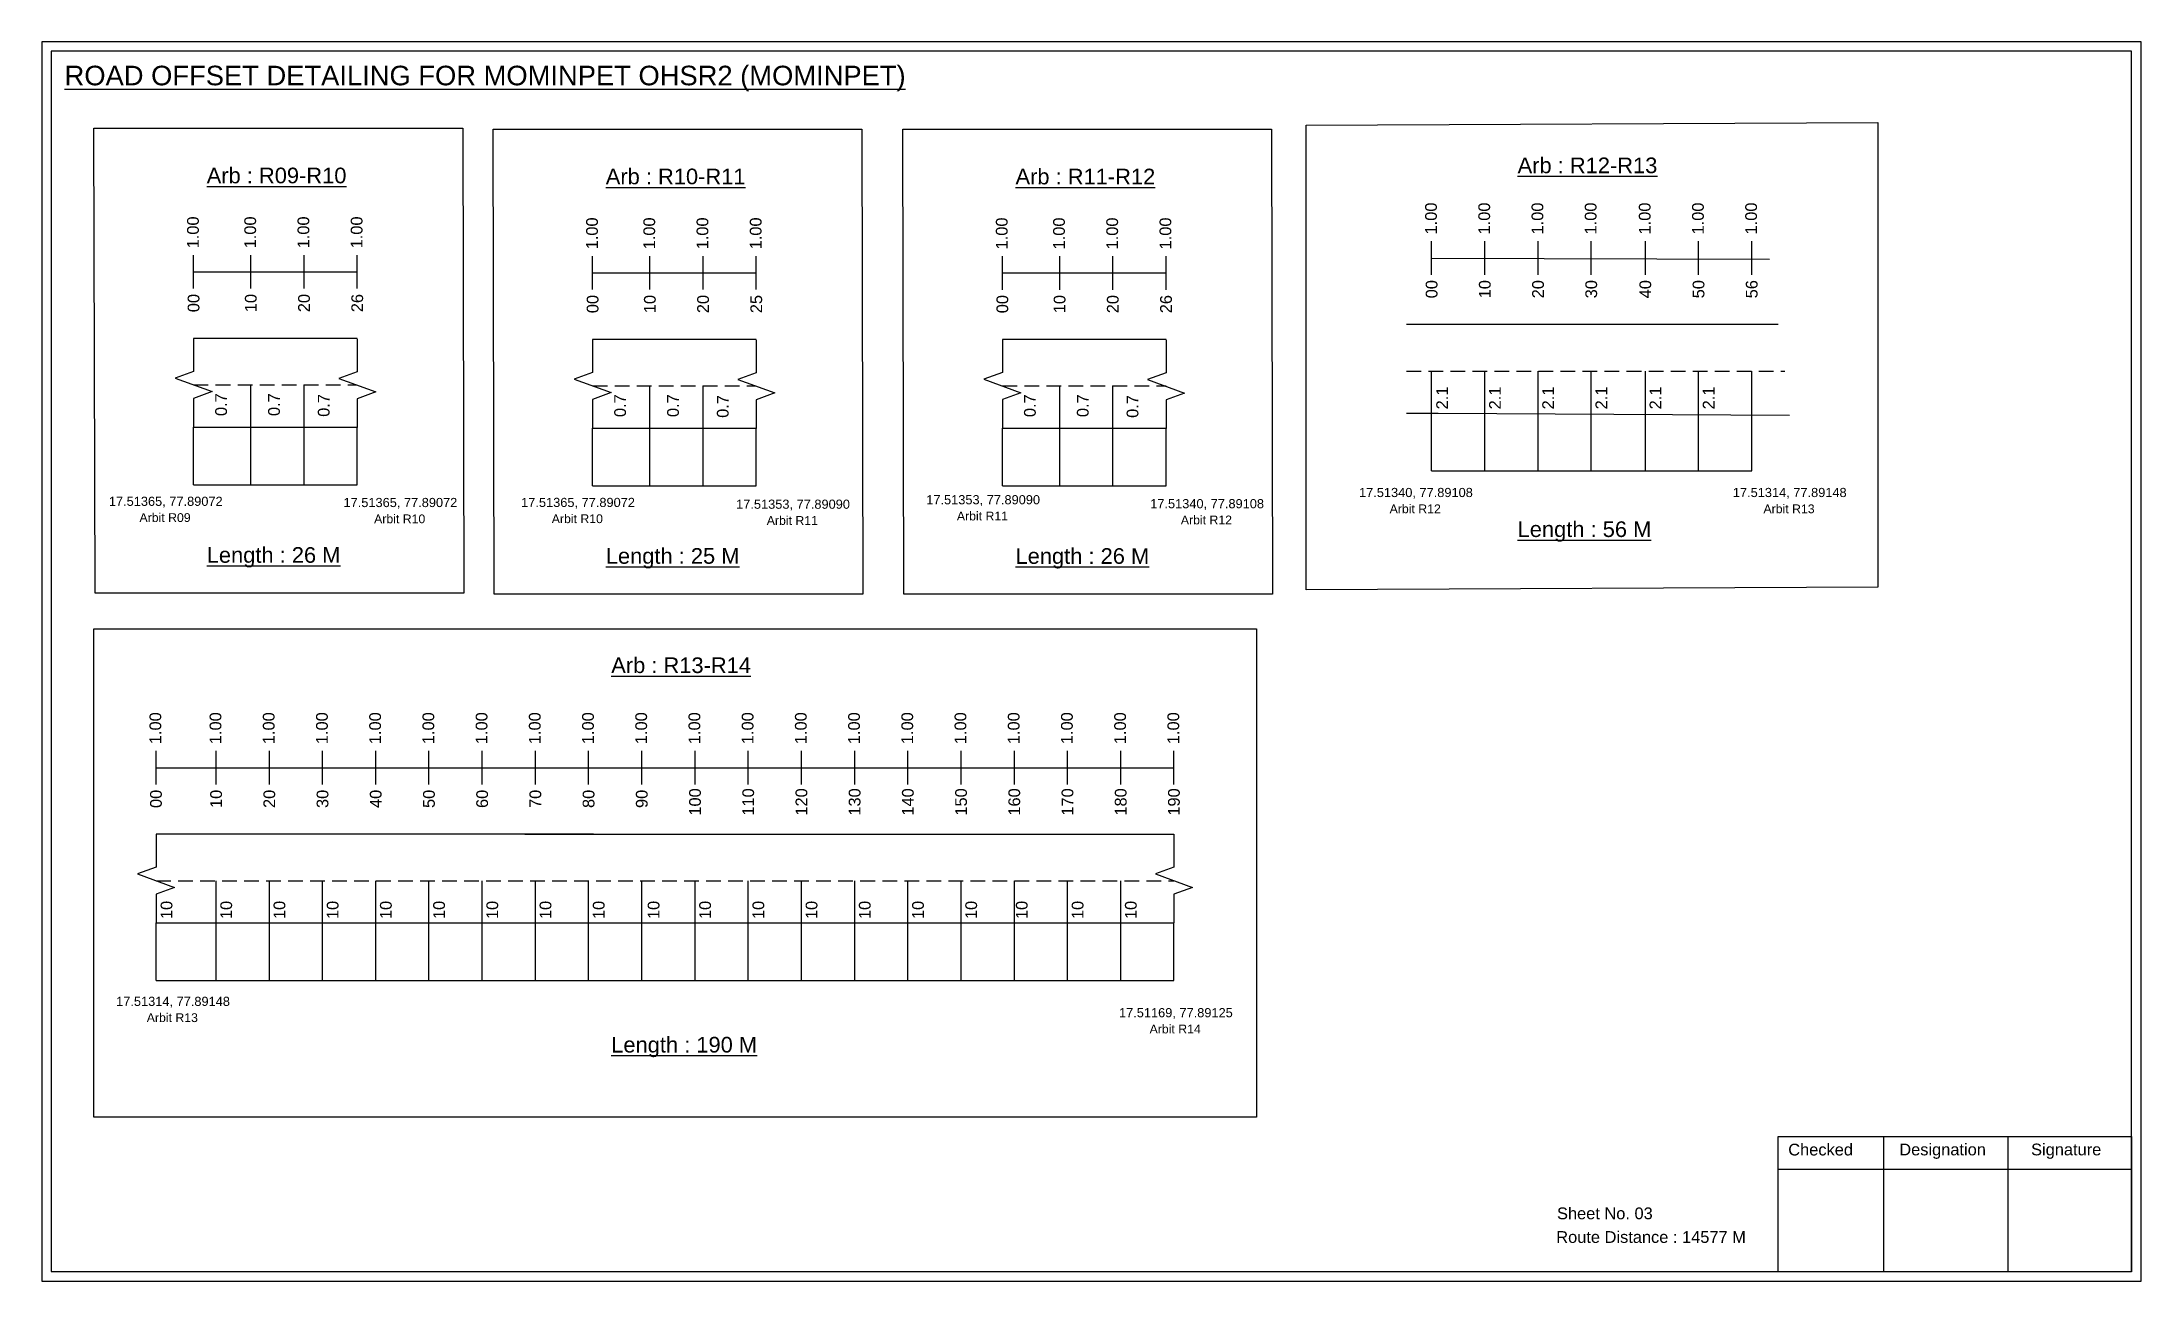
# Model space of a CAD drawing. Header units: inches. Extents: x 777 to 9331, y 1229 to 5049.
# Drawn here: x 4516 to 5053, y 4042 to 4359 of the extents above; entities that cross this region are included whole.
import ezdxf

# ---------------------------------------------------------------- set-up
doc = ezdxf.new("R2010")
doc.units = ezdxf.units.IN
doc.header["$MEASUREMENT"] = 0
doc.linetypes.add('DASHED2', pattern=[0.375, 0.25, -0.125])
doc.layers.add('PDF_Geometry', color=7, linetype='Continuous')
doc.layers.add('PDF_Text', color=5, linetype='Continuous')
doc.styles.add('PDF Arial', font='arial.ttf')
doc.styles.get("Standard").update_dxf_attribs({"font": 'arial.ttf'})

msp = doc.modelspace()

# ---------------------------------------------------------------- texts
at = {"color": 242, "true_color": 0xcd2027}
for s, height, p in [('%%UROAD OFFSET DETAILING FOR MOMINPET OHSR2 (MOMINPET)', 5, (4522.13, 4347.81)), ('%%UArb : R12-R13', 4, (4893.5, 4325.35)), ('%%UArb : R09-R10', 4, (4558.46, 4322.76)), ('%%UArb : R10-R11', 4, (4660.45, 4322.51)), ('%%UArb : R11-R12', 4, (4765.17, 4322.49)), ('%%ULength : 56 M', 4, (4893.5, 4232.35)), ('%%ULength : 26 M', 4, (4558.46, 4225.76)), ('%%ULength : 25 M', 4, (4660.45, 4225.51)), ('%%ULength : 26 M', 4, (4765.17, 4225.49)), ('%%UArb : R13-R14', 4, (4661.85, 4197.58)), ('%%ULength : 190 M', 4, (4661.85, 4100.58))]:
    msp.add_text(s, height=height, dxfattribs=at).set_placement(p)
at = {"color": 217, "true_color": 0x93278f}
for s, p in [('1.00', (4556.44, 4306.13)), ('1.00', (4571.07, 4306.13)), ('1.00', (4584.67, 4306.13)), ('1.00', (4598.27, 4306.13)), ('1.00', (4658.43, 4305.88)), ('1.00', (4673.06, 4305.88)), ('1.00', (4686.66, 4305.88)), ('1.00', (4700.26, 4305.88)), ('1.00', (4763.15, 4305.86)), ('1.00', (4777.78, 4305.86)), ('1.00', (4791.38, 4305.86)), ('1.00', (4804.98, 4305.86)), ('1.00', (4872.86, 4309.68)), ('1.00', (4886.46, 4309.68)), ('1.00', (4900.06, 4309.68)), ('1.00', (4913.66, 4309.68)), ('1.00', (4927.48, 4309.68)), ('1.00', (4941.08, 4309.68)), ('1.00', (4954.68, 4309.68)), ('00', (4873.01, 4293.36)), ('10', (4886.61, 4293.36)), ('20', (4900.21, 4293.36)), ('30', (4913.81, 4293.36)), ('40', (4927.63, 4293.36)), ('50', (4941.23, 4293.36)), ('56', (4954.83, 4293.36)), ('00', (4556.59, 4289.81)), ('10', (4571.22, 4289.81)), ('20', (4584.82, 4289.81)), ('26', (4598.42, 4289.81)), ('00', (4658.58, 4289.56)), ('10', (4673.21, 4289.56)), ('20', (4686.81, 4289.56)), ('25', (4700.41, 4289.56)), ('00', (4763.3, 4289.54)), ('10', (4777.93, 4289.54)), ('20', (4791.53, 4289.54)), ('26', (4805.13, 4289.54)), ('1.00', (4546.83, 4179.4)), ('1.00', (4562.2, 4179.4)), ('1.00', (4575.8, 4179.4)), ('1.00', (4589.4, 4179.4)), ('1.00', (4603, 4179.4)), ('1.00', (4616.6, 4179.4)), ('1.00', (4630.2, 4179.4)), ('1.00', (4643.8, 4179.4)), ('1.00', (4657.4, 4179.4)), ('1.00', (4671, 4179.4)), ('1.00', (4684.6, 4179.4)), ('1.00', (4698.2, 4179.4)), ('1.00', (4711.8, 4179.4)), ('1.00', (4725.4, 4179.4)), ('1.00', (4739, 4179.4)), ('1.00', (4752.6, 4179.4)), ('1.00', (4766.2, 4179.4)), ('1.00', (4779.8, 4179.4)), ('1.00', (4793.4, 4179.4)), ('1.00', (4807, 4179.4)), ('00', (4546.98, 4163.08)), ('10', (4562.35, 4163.08)), ('20', (4575.95, 4163.08)), ('30', (4589.55, 4163.08)), ('40', (4603.15, 4163.08)), ('50', (4616.75, 4163.08)), ('60', (4630.35, 4163.08)), ('70', (4643.95, 4163.08)), ('80', (4657.55, 4163.08)), ('90', (4671.15, 4163.08)), ('100', (4684.75, 4161.13)), ('110', (4698.35, 4161.13)), ('120', (4711.95, 4161.13)), ('130', (4725.55, 4161.13)), ('140', (4739.15, 4161.13)), ('150', (4752.75, 4161.13)), ('160', (4766.35, 4161.13)), ('170', (4779.95, 4161.13)), ('180', (4793.55, 4161.13)), ('190', (4807.15, 4161.13))]:
    msp.add_text(s, height=3, rotation=90, dxfattribs=at).set_placement(p)
for s, p in [('2.1', (4875.71, 4264.97)), ('2.1', (4889.2, 4264.97)), ('2.1', (4902.8, 4264.97)), ('2.1', (4916.4, 4264.97)), ('2.1', (4930.22, 4264.97)), ('2.1', (4943.82, 4264.97)), ('0.7', (4563.63, 4263.27)), ('0.7', (4577.15, 4263.27)), ('0.7', (4589.86, 4263.07)), ('0.7', (4665.61, 4263.01)), ('0.7', (4679.13, 4263.01)), ('0.7', (4691.85, 4262.81)), ('0.7', (4770.34, 4263)), ('0.7', (4783.86, 4263)), ('0.7', (4796.57, 4262.8)), ('10', (4549.68, 4134.69)), ('10', (4564.94, 4134.69)), ('10', (4578.54, 4134.69)), ('10', (4592.14, 4134.69)), ('10', (4605.74, 4134.69)), ('10', (4619.34, 4134.69)), ('10', (4632.94, 4134.69)), ('10', (4646.54, 4134.69)), ('10', (4660.14, 4134.69)), ('10', (4674.17, 4134.69)), ('10', (4687.34, 4134.69)), ('10', (4700.94, 4134.69)), ('10', (4714.54, 4134.69)), ('10', (4728.14, 4134.69)), ('10', (4741.74, 4134.69)), ('10', (4755.34, 4134.69)), ('10', (4768.26, 4134.69)), ('10', (4782.54, 4134.69)), ('10', (4796.14, 4134.69))]:
    msp.add_text(s, height=3, rotation=90).set_placement(p)
at = {"color": 5}
for s, height, p in [('17.51340, 77.89108', 2.34, (4852.97, 4242.56)), ('17.51314, 77.89148', 2.34, (4948.51, 4242.56)), ('17.51365, 77.89072', 2.34, (4533.45, 4240.31)), ('Arbit R09', 2.246, (4541.27, 4236.19)), ('17.51365, 77.89072', 2.34, (4593.42, 4240)), ('Arbit R10', 2.246, (4601.24, 4235.87)), ('17.51365, 77.89072', 2.34, (4638.82, 4240.02)), ('Arbit R10', 2.246, (4646.64, 4235.9)), ('17.51353, 77.89090', 2.34, (4693.77, 4239.57)), ('17.51353, 77.89090', 2.34, (4742.36, 4240.71)), ('Arbit R11', 2.246, (4750.18, 4236.59)), ('17.51340, 77.89108', 2.34, (4799.6, 4239.7)), ('Arbit R12', 2.246, (4860.79, 4238.43)), ('Arbit R13', 2.246, (4956.33, 4238.43)), ('Arbit R11', 2.246, (4701.59, 4235.45)), ('Arbit R12', 2.246, (4807.42, 4235.58)), ('17.51314, 77.89148', 2.34, (4535.31, 4112.49)), ('Arbit R13', 2.246, (4543.13, 4108.37)), ('17.51169, 77.89125', 2.34, (4791.62, 4109.59)), ('Arbit R14', 2.246, (4799.44, 4105.47))]:
    msp.add_text(s, height=height, dxfattribs=at).set_placement(p)
for s, p in [('Sheet No. 03', (4903.57, 4057.97)), ('Route Distance : 14577 M', (4903.38, 4051.92))]:
    msp.add_text(s, height=3).set_placement(p)
at = {"layer": 'PDF_Text', "color": 7, "attachment_point": 7, "style": 'PDF Arial'}
for s, insert, char_height in [('Checked', (4962.67, 4074.22), 3.001), ('Designation', (4991.05, 4073.39), 3.0006), ('Signature', (5024.73, 4073.39), 3.001)]:
    msp.add_mtext(s, dxfattribs=dict(at, insert=insert, char_height=char_height))

# ---------------------------------------------------------------- linework, layer by layer
at = {"color": 217, "true_color": 0x93278f}
for p, q in [((4871.53, 4299.38), (4871.53, 4307.94)), ((4885.13, 4299.38), (4885.13, 4307.94)), ((4898.73, 4299.38), (4898.73, 4307.94)), ((4912.33, 4299.38), (4912.33, 4307.94)), ((4926.15, 4299.38), (4926.15, 4307.94)), ((4939.75, 4299.38), (4939.75, 4307.94)), ((4953.35, 4299.38), (4953.35, 4307.94)), ((4555.12, 4295.84), (4555.12, 4304.39)), ((4569.75, 4295.84), (4569.75, 4304.39)), ((4583.35, 4295.84), (4583.35, 4304.39)), ((4596.95, 4295.84), (4596.95, 4304.39)), ((4657.1, 4295.58), (4657.1, 4304.14)), ((4671.73, 4295.58), (4671.73, 4304.14)), ((4685.33, 4295.58), (4685.33, 4304.14)), ((4698.93, 4295.58), (4698.93, 4304.14)), ((4761.83, 4295.57), (4761.83, 4304.12)), ((4776.46, 4295.57), (4776.46, 4304.12)), ((4790.06, 4295.57), (4790.06, 4304.12)), ((4803.66, 4295.57), (4803.66, 4304.12)), ((4871.53, 4303.65), (4957.86, 4303.41)), ((4555.12, 4300.12), (4596.95, 4300.12)), ((4657.1, 4299.86), (4698.93, 4299.86)), ((4761.83, 4299.84), (4803.66, 4299.84)), ((4545.51, 4169.11), (4545.51, 4177.66)), ((4560.87, 4169.11), (4560.87, 4177.66)), ((4574.47, 4169.11), (4574.47, 4177.66)), ((4588.07, 4169.11), (4588.07, 4177.66)), ((4601.67, 4169.11), (4601.67, 4177.66)), ((4615.27, 4169.11), (4615.27, 4177.66)), ((4628.87, 4169.11), (4628.87, 4177.66)), ((4642.47, 4169.11), (4642.47, 4177.66)), ((4656.07, 4169.11), (4656.07, 4177.66)), ((4669.67, 4169.11), (4669.67, 4177.66)), ((4683.27, 4169.11), (4683.27, 4177.66)), ((4696.87, 4169.11), (4696.87, 4177.66)), ((4710.47, 4169.11), (4710.47, 4177.66)), ((4724.07, 4169.11), (4724.07, 4177.66)), ((4737.67, 4169.11), (4737.67, 4177.66)), ((4751.27, 4169.11), (4751.27, 4177.66)), ((4764.87, 4169.11), (4764.87, 4177.66)), ((4778.47, 4169.11), (4778.47, 4177.66)), ((4792.07, 4169.11), (4792.07, 4177.66)), ((4805.67, 4169.11), (4805.67, 4177.66)), ((4545.51, 4173.38), (4805.67, 4173.38))]:
    msp.add_line(p, q, dxfattribs=at)
for p, q in [((4960.08, 4286.66), (4865.12, 4286.66)), ((4596.95, 4283.11), (4555.12, 4283.11)), ((4698.93, 4282.86), (4657.1, 4282.86)), ((4803.66, 4282.84), (4761.83, 4282.84)), ((4569.75, 4245.69), (4569.75, 4271.23)), ((4583.35, 4245.69), (4583.35, 4271.23)), ((4671.73, 4245.44), (4671.73, 4270.97)), ((4685.33, 4245.44), (4685.33, 4270.97)), ((4776.46, 4245.42), (4776.46, 4270.96)), ((4790.06, 4245.42), (4790.06, 4270.96)), ((4871.53, 4249.24), (4871.53, 4274.77)), ((4885.13, 4249.24), (4885.13, 4274.77)), ((4898.73, 4249.24), (4898.73, 4274.77)), ((4912.33, 4249.24), (4912.33, 4274.77)), ((4926.15, 4249.24), (4926.15, 4274.77)), ((4939.75, 4249.24), (4939.75, 4274.77)), ((4953.35, 4249.24), (4953.35, 4274.77)), ((4555.12, 4260.43), (4580.68, 4260.43)), ((4555.12, 4245.69), (4555.12, 4260.43)), ((4580.68, 4260.43), (4596.95, 4260.43)), ((4596.95, 4245.69), (4596.95, 4260.43)), ((4657.1, 4260.17), (4682.66, 4260.17)), ((4657.1, 4245.44), (4657.1, 4260.17)), ((4682.66, 4260.17), (4698.93, 4260.17)), ((4698.93, 4245.44), (4698.93, 4260.17)), ((4761.83, 4260.16), (4787.39, 4260.16)), ((4761.83, 4245.42), (4761.83, 4260.16)), ((4787.39, 4260.16), (4803.66, 4260.16)), ((4803.66, 4245.42), (4803.66, 4260.16)), ((4865.12, 4263.97), (4873.18, 4263.97)), ((4873.18, 4263.97), (4963.03, 4263.47)), ((4657.28, 4156.38), (4545.51, 4156.38)), ((4639.8, 4156.38), (4805.67, 4156.38)), ((4560.87, 4118.96), (4560.87, 4144.5)), ((4574.47, 4118.96), (4574.47, 4144.5)), ((4588.07, 4118.96), (4588.07, 4144.5)), ((4601.67, 4118.96), (4601.67, 4144.5)), ((4615.27, 4118.96), (4615.27, 4144.5)), ((4628.87, 4118.96), (4628.87, 4144.5)), ((4642.47, 4118.96), (4642.47, 4144.5)), ((4656.07, 4118.96), (4656.07, 4144.5)), ((4669.67, 4118.96), (4669.67, 4144.5)), ((4683.27, 4118.96), (4683.27, 4144.5)), ((4696.87, 4118.96), (4696.87, 4144.5)), ((4710.47, 4118.96), (4710.47, 4144.5)), ((4724.07, 4118.96), (4724.07, 4144.5)), ((4737.67, 4118.96), (4737.67, 4144.5)), ((4751.27, 4118.96), (4751.27, 4144.5)), ((4764.87, 4118.96), (4764.87, 4144.5)), ((4778.47, 4118.96), (4778.47, 4144.5)), ((4792.07, 4118.96), (4792.07, 4144.5)), ((4545.51, 4133.7), (4805.67, 4133.7)), ((4545.51, 4118.96), (4545.51, 4133.7)), ((4805.67, 4118.96), (4805.67, 4133.7))]:
    msp.add_line(p, q)
at = {"linetype": 'DASHED2', "ltscale": 15}
for p, q in [((4555.12, 4271.23), (4596.95, 4271.23)), ((4657.1, 4270.97), (4698.93, 4270.97)), ((4761.83, 4270.96), (4803.66, 4270.96)), ((4865.12, 4274.77), (4961.8, 4274.77)), ((4545.51, 4144.5), (4805.67, 4144.5))]:
    msp.add_line(p, q, dxfattribs=at)
at = {"color": 5}
for p, q in [((4871.53, 4249.24), (4953.35, 4249.27)), ((4555.12, 4245.69), (4596.95, 4245.69)), ((4657.1, 4245.44), (4698.93, 4245.44)), ((4761.83, 4245.42), (4803.66, 4245.42)), ((4545.51, 4118.96), (4805.67, 4118.96))]:
    msp.add_line(p, q, dxfattribs=at)
for points in [[(4529.65, 4336.84), (4623.89, 4336.84), (4624.18, 4218.02), (4529.94, 4218.02)], [(4631.64, 4336.58), (4725.88, 4336.58), (4726.16, 4217.76), (4631.92, 4217.76)], [(4736.36, 4336.57), (4830.6, 4336.57), (4830.89, 4217.75), (4736.65, 4217.75)], [(4839.49, 4337.65), (4985.53, 4338.32), (4985.53, 4219.5), (4839.49, 4218.83)], [(4529.61, 4208.85), (4826.79, 4208.85), (4826.79, 4084.09), (4529.61, 4084.09)]]:
    msp.add_lwpolyline(points, close=True)
at = {"linetype": 'Continuous'}
for points in [[(4555.12, 4283.11), (4555.12, 4274.68), (4550.37, 4272.96), (4559.86, 4269.5), (4555.12, 4267.78), (4555.12, 4260.43)], [(4596.94, 4283.04), (4596.94, 4274.6), (4592.2, 4272.88), (4601.69, 4269.43), (4596.94, 4267.7), (4596.94, 4260.35)], [(4657.1, 4282.86), (4657.1, 4274.43), (4652.36, 4272.7), (4661.84, 4269.25), (4657.1, 4267.52), (4657.1, 4260.17)], [(4698.93, 4282.78), (4698.93, 4274.35), (4694.18, 4272.62), (4703.67, 4269.17), (4698.93, 4267.44), (4698.93, 4260.09)], [(4761.83, 4282.84), (4761.83, 4274.41), (4757.08, 4272.69), (4766.57, 4269.23), (4761.83, 4267.51), (4761.83, 4260.16)], [(4803.65, 4282.77), (4803.65, 4274.33), (4798.91, 4272.61), (4808.4, 4269.15), (4803.65, 4267.43), (4803.65, 4260.08)], [(4545.51, 4156.38), (4545.51, 4147.95), (4540.76, 4146.23), (4550.25, 4142.77), (4545.51, 4141.05), (4545.51, 4133.7)], [(4805.67, 4156.38), (4805.67, 4147.95), (4800.93, 4146.23), (4810.42, 4142.77), (4805.67, 4141.05), (4805.67, 4133.7)]]:
    msp.add_lwpolyline(points, dxfattribs=at)
at = {"layer": 'PDF_Geometry'}
for points in [[(4516.36, 4358.88), (4516.36, 4042.17), (5052.83, 4042.17), (5052.83, 4358.88)], [(4518.68, 4356.56), (4518.68, 4044.59), (5050.41, 4044.59), (5050.41, 4356.56)]]:
    msp.add_lwpolyline(points, close=True, dxfattribs=at)
at = {"layer": 'PDF_Geometry', "color": 242, "true_color": 0xcc1f26}
msp.add_lwpolyline([(5050.41, 4044.5), (4960.07, 4044.5), (4960.07, 4079.11), (5050.41, 4079.11)], close=True, dxfattribs=at)
for points in [[(4987.05, 4079.11), (4987.05, 4044.5)], [(5018.78, 4079.11), (5018.78, 4044.5)], [(4960.07, 4070.74), (5050.41, 4070.74)]]:
    msp.add_lwpolyline(points, dxfattribs=at)

msp.set_redraw_order([(e.dxf.handle, doc.entitydb.next_handle()) for e in msp.query("TEXT MTEXT ATTDEF DIMENSION ARC_DIMENSION")])  # texts and dimensions are drawn at this point

doc.saveas('drawing.dxf')
